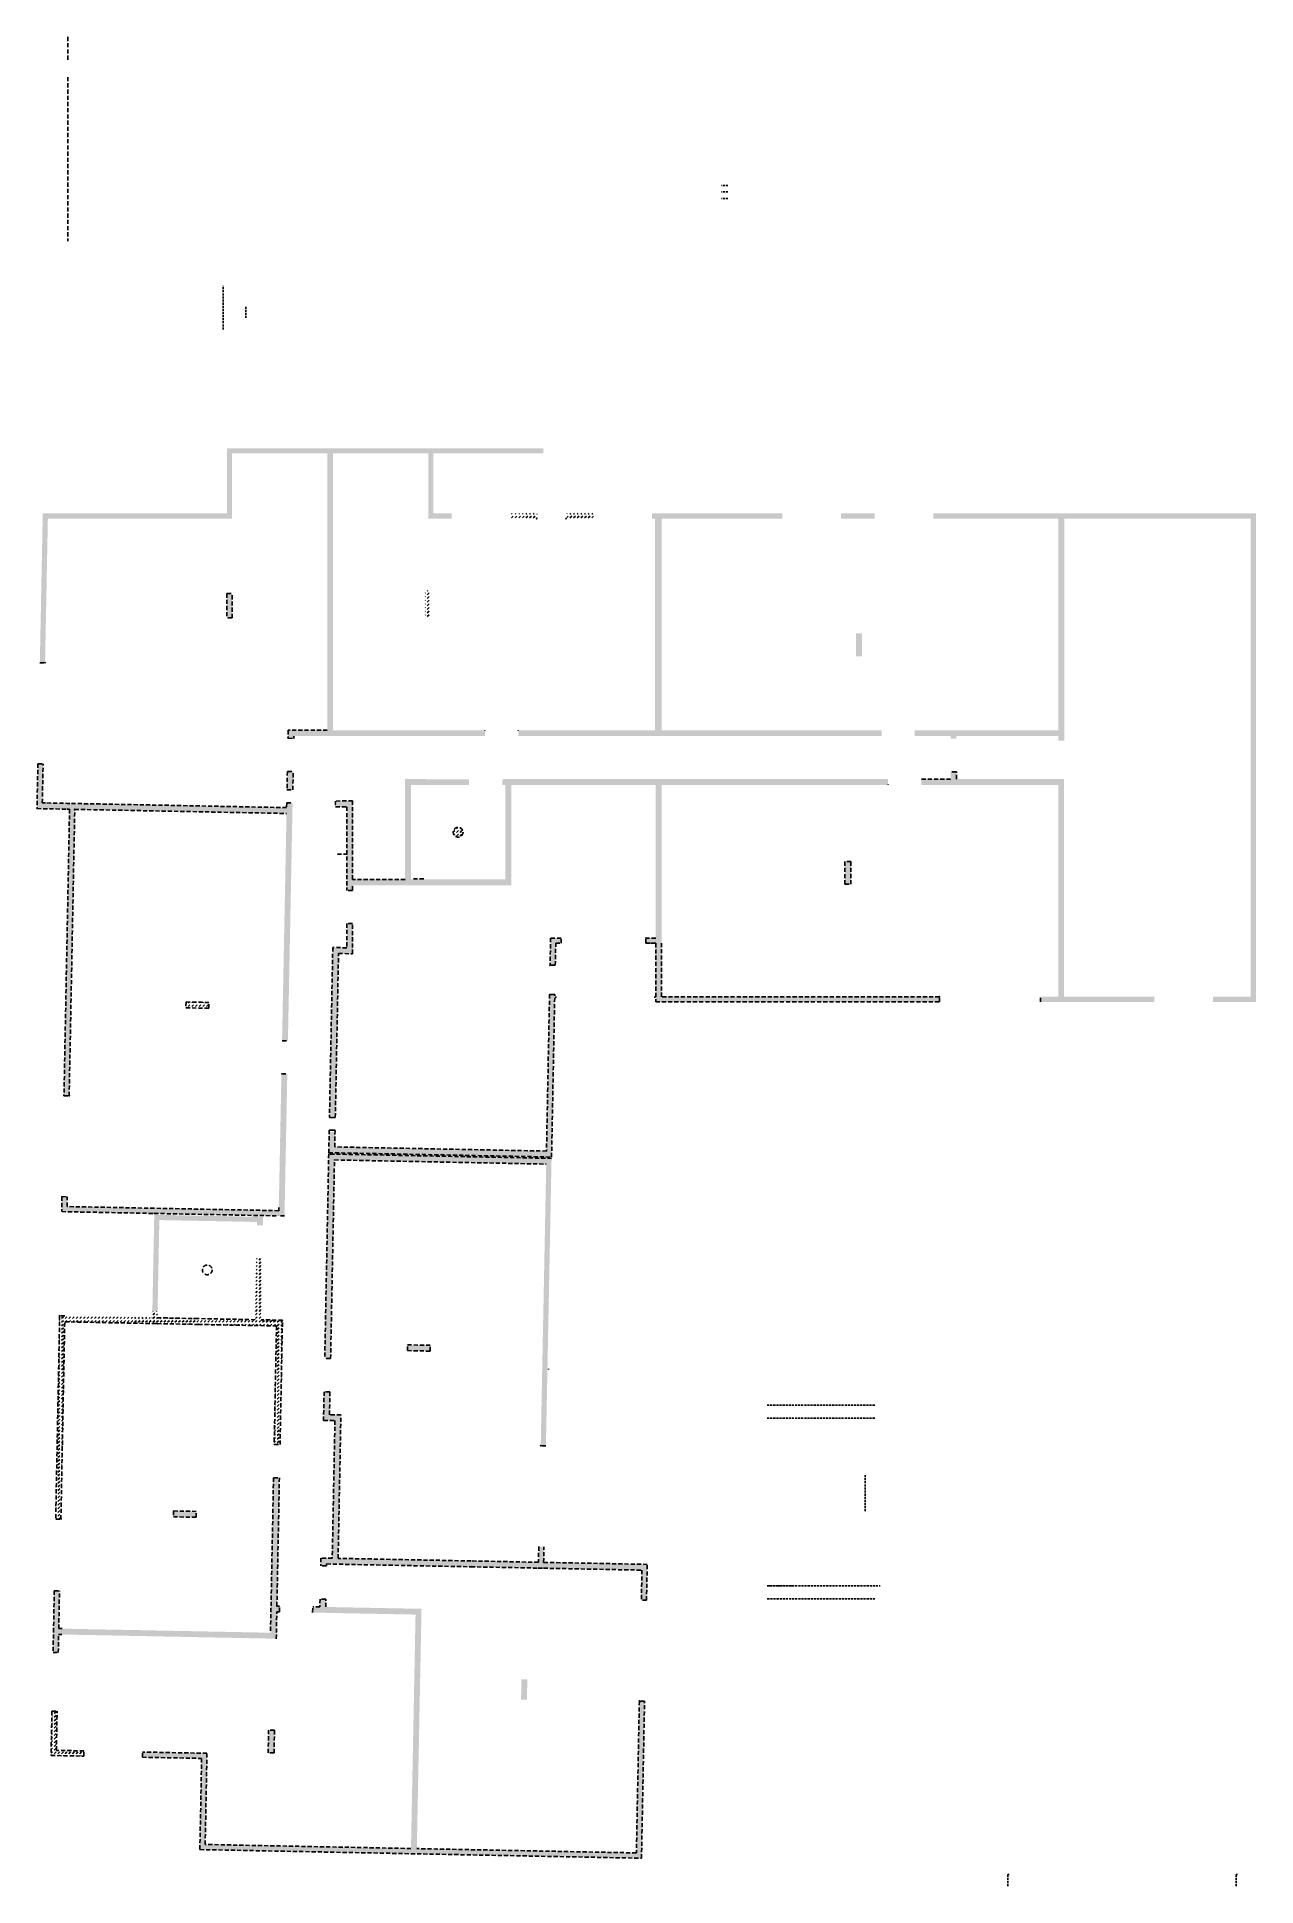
# Model space of a CAD drawing. Header units: centimetres. Extents: x -4990 to 114398, y -61489 to -12305.
# Drawn here: x 16433 to 20175, y -19770 to -14093 of the extents above; entities that cross this region are included whole.
import ezdxf

# ---------------------------------------------------------------- set-up
doc = ezdxf.new("R2010")
doc.units = ezdxf.units.CM
doc.header["$LTSCALE"] = 0.5
doc.linetypes.add('CACHEX2', pattern=[19.05, 12.7, -6.35])
doc.layers.add('01_murs_coup', color=5, linetype='CONTINUOUS', lineweight=60)
doc.layers.add('01_murs_sup', color=2, linetype='CACHEX2')
pattern_1 = [(45, (860.5324, -5713.9164), (9e-16, 11.2253202), [7.9375, -7.9375])]
pattern_2 = [(45, (-36610.855, 6560.68), (-6.3639609, 6.3639609), [])]

msp = doc.modelspace()

# ---------------------------------------------------------------- hatches: boundary and pattern name
at = {"layer": '01_murs_coup', "linetype": 'Continuous', "lineweight": 50}
h = msp.add_hatch(dxfattribs=at)
h.set_pattern_fill('MACONNERIE_0002', color=256, scale=100, angle=0.000121, style=0, pattern_type=2)
h.set_pattern_definition([(45.00012, (-36610.909, 6560.664), (-6.3639743, 6.3639474), [])])
h.paths.add_polyline_path([(16519.166, -18037.73), (16518.622, -18037.131), (16518.611, -18037.719)], flags=0)
at = {"layer": '01_murs_sup', "ltscale": 0.5}
h = msp.add_hatch(dxfattribs=at)
h.set_pattern_fill('DASH', color=256, scale=2.5, angle=45)
h.set_pattern_definition(pattern_1)
h.paths.add_polyline_path([(17987.32, -15355.649), (17016.314, -15355.649), (17016.314, -15555.649), (16451.093, -15555.649), (16442.131, -16014.301), (16458.127, -16014.614), (16466.783, -15571.649), (17032.314, -15571.649), (17032.314, -15371.649), (17324.314, -15371.649), (17324.314, -16221.522), (17204.227, -16221.522), (17203.745, -16246.225), (17204.744, -16246.244), (17221.741, -16246.577), (17221.879, -16239.522), (17808.314, -16239.522), (17808.314, -16221.522), (17342.314, -16221.522), (17342.314, -15381.649), (17342.314, -15371.649), (17634.315, -15371.649), (17634.315, -15571.649), (17705.766, -15571.649), (17705.766, -15555.649), (17650.315, -15555.649), (17650.315, -15371.649), (17987.32, -15371.649)])
h = msp.add_hatch(dxfattribs=at)
h.set_pattern_fill('DASH', color=256, scale=2.5, angle=45)
h.set_pattern_definition(pattern_1)
h.paths.add_polyline_path([(17968.315, -15555.649), (17885.766, -15555.649), (17885.766, -15571.649), (17968.315, -15571.649)])
h.paths.add_polyline_path([(18141.32, -15555.649), (18059.142, -15555.649), (18059.142, -15571.649), (18141.32, -15571.649)])
h.paths.add_polyline_path([(17642.315, -15792.192), (17624.315, -15792.192), (17624.314, -15878.523), (17642.314, -15878.523)])
h = msp.add_hatch(dxfattribs=at)
h.set_pattern_fill('DASH', color=256, scale=2.5, angle=45)
h.set_pattern_definition(pattern_1)
h.paths.add_polyline_path([(18721.313, -15555.548), (18321.32, -15555.649), (18321.32, -15571.649), (18330.313, -15571.649), (18330.313, -16221.522), (17910.314, -16221.522), (17910.314, -16222.522), (17910.314, -16239.522), (19025.419, -16239.522), (19025.419, -16221.522), (18350.313, -16221.522), (18350.313, -15571.649), (18721.313, -15571.548)])
h.paths.add_polyline_path([(18965.337, -15924.522), (18947.337, -15924.522), (18947.337, -15994.522), (18965.337, -15994.522)], flags=17)
h.paths.add_polyline_path([(19004.722, -15555.649), (18901.313, -15555.548), (18901.313, -15571.548), (19004.722, -15571.649)])
h.paths.add_polyline_path([(20174.836, -15555.649), (19184.722, -15555.649), (19184.722, -15571.649), (19568.154, -15571.649), (19568.154, -16221.522), (19127.419, -16221.522), (19127.419, -16222.522), (19127.419, -16239.522), (19237.419, -16239.522), (19237.419, -16247.522), (19255.419, -16247.522), (19255.419, -16239.522), (19568.154, -16239.522), (19568.154, -16254.002), (19586.154, -16254.002), (19586.154, -15571.649), (20158.836, -15571.649), (20158.836, -17039.649), (20043.119, -17039.649), (20043.119, -17055.649), (20174.836, -17055.649)])
h = msp.add_hatch(dxfattribs=at)
h.set_pattern_fill('DASH', color=256, scale=2.5, angle=45)
h.set_pattern_definition(pattern_1)
h.paths.add_polyline_path([(17032.314, -15801.875), (17016.314, -15801.875), (17016.314, -15876.876), (17032.314, -15876.876)])
h.paths.add_polyline_path([(17219.748, -16348.557), (17201.752, -16348.205), (17200.697, -16402.195), (17218.693, -16402.547)])
h.paths.add_polyline_path([(17217.873, -16444.539), (17199.876, -16444.187), (17199.583, -16459.184), (16525.712, -16446.017), (16459.725, -16444.727), (16449.727, -16444.532), (16452.071, -16324.555), (16436.074, -16324.242), (16433.378, -16462.216), (16533.359, -16464.169), (16516.174, -17343.632), (16532.171, -17343.944), (16549.356, -16464.482), (17199.232, -16477.181), (17185.602, -17174.676), (17186.602, -17174.695), (17203.599, -17175.028)])
h.paths.add_polyline_path([(17403.018, -16438.698), (17355.01, -16438.854), (17355.069, -16456.854), (17385.018, -16456.757), (17385.018, -16713.346), (17403.018, -16713.346), (17403.018, -16697.649), (17889.005, -16697.649), (17889.005, -16389.649), (18332.313, -16389.649), (18332.313, -16859.449), (18302.313, -16859.449), (18302.313, -16875.449), (18332.313, -16875.449), (18332.313, -17055.649), (19203.259, -17055.649), (19203.259, -17039.649), (18350.313, -17039.649), (18350.313, -16875.449), (18350.313, -16389.649), (19045.637, -16389.649), (19045.637, -16371.649), (17889.005, -16371.649), (17871.005, -16371.649), (17861.2, -16372.05), (17861.2, -16390.05), (17871.005, -16389.649), (17871.005, -16679.649), (17581.005, -16679.649), (17581.005, -16389.649), (17759.006, -16389.649), (17759.2, -16389.05), (17759.2, -16372.05), (17563.005, -16371.649), (17563.005, -16679.649), (17403.018, -16679.649)])
at = {"layer": '01_murs_sup'}
h = msp.add_hatch(dxfattribs=at)
h.set_pattern_fill('DASH', color=256, scale=2.5, angle=45)
h.set_pattern_definition(pattern_1)
h.paths.add_polyline_path([(19585.637, -16371.649), (19255.419, -16371.649), (19255.419, -16349.522), (19237.419, -16349.522), (19237.419, -16371.649), (19147.637, -16371.649), (19147.637, -16389.649), (19567.637, -16389.649), (19567.637, -17039.649), (19513.259, -17039.649), (19513.259, -17055.649), (19863.119, -17055.649), (19863.119, -17039.649), (19585.637, -17039.649)])
h.paths.add_polyline_path([(18931.314, -16624.903), (18913.314, -16624.903), (18913.314, -16694.649), (18931.314, -16694.649)])
h.paths.add_polyline_path([(18025.608, -16875.449), (18042.313, -16875.449), (18042.313, -16859.449), (18009.918, -16859.449), (18008.286, -16942.972), (18024.283, -16943.285)])
h.paths.add_polyline_path([(18022.524, -17033.268), (18006.527, -17032.955), (17997.135, -17513.601), (17347.26, -17500.902), (17348.158, -17454.91), (17330.162, -17454.559), (17328.912, -17518.547), (18012.781, -17531.91)])
h = msp.add_hatch(dxfattribs=at)
h.set_pattern_fill('DASH', color=256, scale=2.5, angle=45)
h.set_pattern_definition(pattern_1)
h.paths.add_polyline_path([(17711.005, -16534.649, 1), (17741.005, -16534.649, 1)])
h = msp.add_hatch(dxfattribs=at)
h.set_pattern_fill('DASH', color=256, scale=2.5, angle=45)
h.set_pattern_definition(pattern_1)
h.paths.add_polyline_path([(17403.018, -16815.346), (17402.018, -16815.346), (17385.018, -16815.346), (17385.018, -16889.432), (17341.221, -16888.577), (17331.139, -17404.568), (17349.135, -17404.92), (17358.866, -16906.925), (17403.018, -16907.787)])
h.paths.add_polyline_path([(17201.606, -17277.008), (17183.61, -17276.656), (17175.599, -17686.58), (17175.404, -17696.578), (16793.676, -17689.119), (16525.528, -17683.879), (16526.115, -17653.885), (16510.118, -17653.573), (16509.219, -17699.564), (16793.363, -17705.116), (17175.091, -17712.575), (17193.088, -17712.927)])
h.paths.add_polyline_path([(17127.214, -17715.64), (16809.282, -17709.428), (16793.285, -17709.115), (16793.181, -17714.448), (16792.972, -17725.112), (16787.504, -18004.965), (16803.501, -18005.278), (16808.969, -17725.425), (17108.905, -17731.286), (17108.709, -17741.284), (17109.709, -17741.303), (17126.706, -17741.636)])
h.paths.add_polyline_path([(17346.478, -17540.894), (17996.354, -17553.593), (17979.462, -18418.055), (17995.459, -18418.368), (18012.703, -17535.909), (17328.833, -17522.546), (17316.565, -18150.411), (17334.561, -18150.762)])
at = {"layer": '01_murs_sup', "ltscale": 0.5}
h = msp.add_hatch(dxfattribs=at)
h.set_pattern_fill('DASH', color=256, scale=2.5, angle=45)
h.set_pattern_definition([(45, (6951.5204, -19416.22), (9e-16, 11.22532), [7.9375, -7.9375])])
h.paths.add_polyline_path([(16960.849, -17057.263), (16890.868, -17055.895), (16890.518, -17073.795), (16960.499, -17075.162)])
at = {"layer": '01_murs_sup'}
h = msp.add_hatch(dxfattribs=at)
h.set_pattern_fill('DASH', color=256, scale=2.5, angle=45)
h.set_pattern_definition(pattern_1)
h.paths.add_polyline_path([(17124.713, -17843.616), (17106.716, -17843.264), (17103.043, -18031.251), (16928.891, -18027.878), (16803.108, -18025.373), (16803.499, -18005.375), (16787.502, -18005.062), (16787.111, -18025.058), (16784.445, -18025.006), (16518.964, -18019.819), (16502.967, -18019.506), (16502.958, -18019.976), (16502.615, -18037.503), (16490.777, -18643.328), (16506.774, -18643.64), (16518.612, -18037.815), (16786.76, -18043.055), (16796.091, -18043.237), (16802.757, -18043.367), (16928.538, -18045.875), (17168.488, -18050.521), (17161.377, -18414.452), (17162.376, -18414.471), (17179.373, -18414.803), (17186.836, -18032.873), (17121.04, -18031.599)])
at = {"layer": '01_murs_sup', "ltscale": 2}
h = msp.add_hatch(dxfattribs=at)
h.set_pattern_fill('BLOC_BETON_0002', color=256, scale=100, style=0, pattern_type=2)
h.set_pattern_definition([(45, (-36610.855, 6560.6796), (-4.5961939, 4.5961939), []), (135, (-36610.855, 6560.6796), (4.5961939, 4.5961939), [])])
h.paths.add_polyline_path([(16502.967, -18019.506), (16502.523, -18019.497), (16502.958, -18019.976)], flags=0)
for points in [[(16519.168, -18037.826), (16518.624, -18037.227), (16518.612, -18037.815)], [(17988.465, -18776.3), (17988.456, -18776.77), (17988.909, -18776.308)]]:
    msp.add_hatch(color=256, dxfattribs=at).paths.add_polyline_path(points, flags=0)
h = msp.add_hatch(dxfattribs=at)
h.set_pattern_fill('MACONNERIE_0002', color=256, scale=100, style=0, pattern_type=2)
h.set_pattern_definition(pattern_2)
h.paths.add_polyline_path([(16519.168, -18037.826), (16518.624, -18037.227), (16518.612, -18037.815)], flags=0)
h = msp.add_hatch(dxfattribs=at)
h.set_pattern_fill('MACONNERIE_0002', color=256, scale=100, style=0, pattern_type=2)
h.set_pattern_definition(pattern_2)
h.paths.add_polyline_path([(16784.445, -18025.006), (16787.033, -18029.058), (16787.111, -18025.058)], flags=0)
at = {"layer": '01_murs_sup'}
h = msp.add_hatch(dxfattribs=at)
h.set_pattern_fill('DASH', color=256, scale=2.5, angle=45)
h.set_pattern_definition(pattern_1)
h.paths.add_polyline_path([(17640.421, -18109.745), (17570.434, -18108.378), (17570.083, -18126.374), (17640.069, -18127.742)])
h.paths.add_polyline_path([(17366.19, -18323.613), (17331.197, -18322.929), (17332.568, -18252.743), (17331.569, -18252.723), (17314.572, -18252.391), (17312.849, -18340.574), (17347.842, -18341.258), (17339.589, -18763.62), (17304.596, -18762.936), (17304.127, -18786.909), (17322.124, -18787.26), (17322.241, -18781.285), (17765.156, -18789.939), (17972.116, -18793.984), (17988.113, -18794.296), (18290.02, -18800.196), (18288.217, -18892.48), (18304.214, -18892.793), (18306.369, -18782.512), (17988.909, -18776.308), (17988.465, -18776.3), (17989.403, -18728.309), (17973.406, -18727.996), (17972.468, -18775.987), (17765.508, -18771.943), (17357.585, -18763.972)])
h = msp.add_hatch(dxfattribs=at)
h.set_pattern_fill('DASH', color=256, scale=2.5, angle=45)
h.set_pattern_definition(pattern_1)
h.paths.add_polyline_path([(16922.319, -18619.813), (16852.332, -18618.446), (16851.981, -18636.442), (16921.967, -18637.81)], flags=17)
h.paths.add_polyline_path([(17169.339, -18928.326), (17177.337, -18928.482), (17177.689, -18910.485), (17169.69, -18910.329), (17177.38, -18516.784), (17159.384, -18516.432), (17150.084, -18992.334), (16510.207, -18979.831), (16500.209, -18979.635), (16502.476, -18863.598), (16486.479, -18863.286), (16484.212, -18979.323), (16483.86, -18997.319), (16482.767, -19053.249), (16498.764, -19053.562), (16499.857, -18997.632), (16509.855, -18997.827), (17167.729, -19010.682)])
h.paths.add_polyline_path([(17162.241, -19291.57), (17144.244, -19291.218), (17142.877, -19361.205), (17160.873, -19361.556)], flags=17)
h.paths.add_polyline_path([(16955.083, -19362.536), (16757.032, -19358.666), (16756.719, -19374.663), (16938.774, -19378.22), (16933.304, -19658.156), (18288.741, -19684.642), (18298.158, -19202.729), (18282.161, -19202.416), (18273.057, -19668.332), (17599.221, -19655.165), (17613.606, -18919.003), (17319.662, -18913.26), (17320.131, -18889.241), (17302.134, -18888.889), (17301.665, -18912.908), (17279.669, -18912.478), (17279.318, -18930.475), (17595.257, -18936.648), (17581.224, -19654.814), (16949.613, -19642.472)])
h.paths.add_polyline_path([(17938.337, -19135.713), (17920.34, -19135.362), (17919.129, -19197.334), (17937.126, -19197.686)], flags=17)
at = {"layer": '01_murs_sup', "ltscale": 2}
h = msp.add_hatch(dxfattribs=at)
h.set_pattern_fill('MACONNERIE_0002', color=256, scale=100, style=0, pattern_type=2)
h.set_pattern_definition(pattern_2)
h.paths.add_polyline_path([(17988.465, -18776.3), (17988.456, -18776.77), (17988.909, -18776.308)], flags=0)
at = {"layer": '01_murs_sup'}
h = msp.add_hatch(dxfattribs=at)
h.set_pattern_fill('DASH', color=256, scale=2.5, angle=45)
h.set_pattern_definition(pattern_1)
h.paths.add_polyline_path([(16495.248, -19233.528), (16479.251, -19233.215), (16476.594, -19369.189), (16576.754, -19371.146), (16577.066, -19355.149), (16492.903, -19353.505)])

# ---------------------------------------------------------------- linework, layer by layer
at = {"layer": '01_murs_sup', "ltscale": 2}
for p, q in [((16528.28, -14093.157), (16528.28, -14166.411)), ((16528.28, -14216.411), (16528.28, -14720.411)), ((17016.314, -15801.875), (17016.314, -15876.876)), ((17016.314, -15801.875), (17032.314, -15801.875)), ((17032.314, -15876.876), (17032.314, -15801.875)), ((17032.314, -15876.876), (17016.314, -15876.876)), ((16442.131, -16014.301), (16458.127, -16014.614)), ((17204.227, -16221.522), (17203.745, -16246.225)), ((17324.314, -16221.522), (17204.227, -16221.522)), ((17807.879, -16221.525), (17807.879, -16222.525)), ((17909.879, -16221.525), (17909.879, -16222.525)), ((17203.745, -16246.225), (17204.744, -16246.244)), ((17204.744, -16246.244), (17221.741, -16246.577)), ((17221.741, -16246.577), (17221.879, -16239.522)), ((16436.074, -16324.242), (16433.378, -16462.216)), ((16436.074, -16324.242), (16452.071, -16324.555)), ((16449.727, -16444.532), (16452.071, -16324.555)), ((17201.752, -16348.205), (17200.656, -16404.292)), ((17201.752, -16348.205), (17202.752, -16348.225)), ((17202.752, -16348.225), (17219.748, -16348.557)), ((17218.652, -16404.644), (17219.748, -16348.557)), ((17200.66, -16404.095), (17218.656, -16404.446)), ((19045.637, -16389.649), (19045.637, -16388.649)), ((19237.419, -16371.649), (19147.637, -16371.649)), ((19254.419, -16349.522), (19237.419, -16349.522)), ((19255.419, -16349.522), (19254.419, -16349.522)), ((19255.419, -16371.649), (19255.419, -16349.522)), ((16433.378, -16462.216), (16533.359, -16464.169)), ((16449.727, -16444.532), (16459.725, -16444.727)), ((16533.711, -16446.173), (16459.725, -16444.727)), ((17199.583, -16459.184), (16525.712, -16446.017)), ((17199.881, -16444.285), (17199.583, -16459.184)), ((17199.885, -16444.087), (17217.881, -16444.439)), ((17402.018, -16438.698), (17350.01, -16438.854)), ((17350.01, -16438.854), (17350.069, -16456.854)), ((17350.069, -16456.854), (17384.018, -16456.757)), ((17384.018, -16456.757), (17384.018, -16713.346)), ((17402.018, -16679.649), (17402.018, -16438.698)), ((16533.359, -16464.169), (16516.174, -17343.632)), ((16525.361, -16464.013), (16533.359, -16464.169)), ((16525.361, -16464.013), (16533.359, -16464.169)), ((16532.171, -17343.944), (16549.356, -16464.482)), ((16549.356, -16464.482), (16559.354, -16464.677)), ((16549.356, -16464.482), (17199.232, -16477.181)), ((17355.41, -16601.854), (17384.36, -16601.757)), ((18931.314, -16624.903), (18913.314, -16624.903)), ((18913.314, -16624.903), (18913.314, -16694.649)), ((18931.314, -16694.649), (18931.314, -16624.903)), ((17563.005, -16679.649), (17402.018, -16679.649)), ((17620.386, -16677.649), (17583.005, -16677.649)), ((17401.018, -16713.346), (17384.018, -16713.346)), ((17402.018, -16713.346), (17401.018, -16713.346)), ((17402.018, -16713.346), (17402.018, -16697.649)), ((18913.314, -16694.649), (18931.314, -16694.649)), ((17384.018, -16815.346), (17384.018, -16889.432)), ((17401.018, -16815.346), (17384.018, -16815.346)), ((17402.018, -16815.346), (17401.018, -16815.346)), ((17402.018, -16907.787), (17402.018, -16815.346)), ((18009.918, -16859.449), (18008.286, -16942.972)), ((18042.313, -16859.449), (18009.918, -16859.449)), ((18042.313, -16875.449), (18042.313, -16859.449)), ((18332.313, -16859.449), (18302.313, -16859.449)), ((18302.313, -16875.449), (18302.313, -16859.449)), ((17341.221, -16888.577), (17331.031, -17410.067)), ((17384.018, -16889.432), (17341.221, -16888.577)), ((17349.028, -17410.419), (17358.866, -16906.925)), ((17358.866, -16906.925), (17402.018, -16907.787)), ((18024.283, -16943.285), (18025.608, -16875.449)), ((18025.608, -16875.449), (18042.313, -16875.449)), ((18302.313, -16875.449), (18332.313, -16875.449)), ((18317.313, -16875.449), (18332.313, -16875.449)), ((18332.313, -16875.449), (18332.313, -17055.649)), ((18350.313, -17039.649), (18350.313, -16875.449)), ((18024.283, -16943.285), (18008.286, -16942.972)), ((16890.868, -17055.895), (16890.516, -17073.892)), ((16890.516, -17073.892), (16960.503, -17075.259)), ((16960.854, -17057.263), (16890.868, -17055.895)), ((16960.503, -17075.259), (16960.854, -17057.263)), ((18006.527, -17032.955), (17997.135, -17513.601)), ((18022.524, -17033.268), (18006.527, -17032.955)), ((18012.781, -17531.91), (18022.524, -17033.268)), ((18025.328, -17043.35), (18025.406, -17039.35)), ((18329.313, -17039.349), (18329.313, -17043.349)), ((18332.313, -17055.649), (19203.259, -17055.649)), ((19203.259, -17039.649), (18350.313, -17039.649)), ((19203.259, -17055.649), (19203.259, -17039.649)), ((19513.259, -17055.649), (19513.259, -17039.649)), ((17185.602, -17174.676), (17186.602, -17174.695)), ((17186.602, -17174.695), (17203.599, -17175.028)), ((17183.61, -17276.656), (17184.609, -17276.676)), ((17184.609, -17276.676), (17201.606, -17277.008)), ((16516.174, -17343.632), (16532.171, -17343.944)), ((17337.03, -17410.185), (17331.031, -17410.067)), ((17349.028, -17410.419), (17331.031, -17410.067)), ((17330.267, -17449.158), (17328.912, -17518.547)), ((17348.264, -17449.509), (17330.267, -17449.158)), ((17336.266, -17449.275), (17330.267, -17449.158)), ((17347.26, -17500.902), (17348.264, -17449.509)), ((17328.833, -17522.546), (17316.565, -18150.411)), ((18012.703, -17535.909), (17328.833, -17522.546)), ((17328.912, -17518.547), (18012.781, -17531.91)), ((17334.561, -18150.762), (17346.478, -17540.894)), ((17346.478, -17540.894), (17996.354, -17553.593)), ((17997.135, -17513.601), (17347.26, -17500.902)), ((16510.118, -17653.573), (16509.219, -17699.564)), ((16510.118, -17653.573), (16526.115, -17653.885)), ((16525.528, -17683.879), (16526.115, -17653.885)), ((16509.219, -17699.564), (16793.363, -17705.116)), ((16793.676, -17689.119), (16525.528, -17683.879)), ((16793.363, -17705.116), (17175.091, -17712.575)), ((17175.404, -17696.578), (16793.676, -17689.119)), ((17175.404, -17696.578), (17175.599, -17686.58)), ((17193.088, -17712.927), (17175.091, -17712.575)), ((16502.615, -18037.503), (16490.777, -18643.328)), ((16502.958, -18019.976), (16502.615, -18037.503)), ((16502.966, -18019.41), (16502.958, -18019.976)), ((16518.964, -18019.819), (16502.966, -18019.41)), ((16506.774, -18643.64), (16518.612, -18037.815)), ((16518.612, -18037.815), (16519.168, -18037.826)), ((16519.168, -18037.826), (16786.76, -18043.055)), ((16786.76, -18043.055), (16796.091, -18043.237)), ((16802.757, -18043.367), (16796.091, -18043.237)), ((16802.756, -18043.37), (16928.538, -18045.875)), ((16802.905, -18025.369), (16802.905, -18025.367)), ((16928.891, -18027.878), (16802.905, -18025.369)), ((16928.538, -18045.875), (17168.488, -18050.521)), ((17103.043, -18031.251), (16928.891, -18027.878)), ((17186.836, -18032.873), (17121.04, -18031.599)), ((17168.488, -18050.521), (17161.377, -18414.452)), ((17179.373, -18414.803), (17186.836, -18032.873)), ((17570.083, -18126.374), (17570.434, -18108.378)), ((17640.421, -18109.745), (17570.434, -18108.378)), ((17333.561, -18150.743), (17316.565, -18150.411)), ((17334.561, -18150.762), (17333.561, -18150.743)), ((17570.083, -18126.374), (17640.069, -18127.742)), ((17640.069, -18127.742), (17640.421, -18109.745)), ((18003.044, -18183.772), (18003.083, -18181.772)), ((17314.572, -18252.391), (17312.849, -18340.574)), ((17331.569, -18252.723), (17314.572, -18252.391)), ((17331.197, -18322.929), (17332.568, -18252.743)), ((17332.568, -18252.743), (17331.569, -18252.723)), ((17366.19, -18323.613), (17331.197, -18322.929)), ((17357.585, -18763.972), (17366.19, -18323.613)), ((17312.849, -18340.574), (17347.842, -18341.258)), ((17347.842, -18341.258), (17339.589, -18763.62)), ((17161.377, -18414.452), (17162.376, -18414.471)), ((17162.376, -18414.471), (17179.373, -18414.803)), ((17995.459, -18418.368), (17979.462, -18418.055)), ((17159.384, -18516.432), (17150.084, -18992.334)), ((17159.384, -18516.432), (17160.384, -18516.452)), ((17160.384, -18516.452), (17177.38, -18516.784)), ((17169.69, -18910.329), (17177.38, -18516.784)), ((16852.332, -18618.446), (16851.981, -18636.442)), ((16922.319, -18619.813), (16852.332, -18618.446)), ((16921.967, -18637.81), (16922.319, -18619.813)), ((16490.777, -18643.328), (16506.774, -18643.64)), ((16851.981, -18636.442), (16921.967, -18637.81)), ((17973.406, -18727.996), (17972.468, -18775.987)), ((17988.465, -18776.3), (17989.403, -18728.309)), ((17304.596, -18762.936), (17304.127, -18786.909)), ((17321.124, -18787.241), (17304.127, -18786.909)), ((17339.589, -18763.62), (17304.596, -18762.936)), ((17322.124, -18787.26), (17321.124, -18787.241)), ((17322.124, -18787.26), (17322.241, -18781.285)), ((17322.241, -18781.285), (17765.156, -18789.939)), ((17765.508, -18771.943), (17357.585, -18763.972)), ((17765.156, -18789.939), (17972.116, -18793.984)), ((17972.468, -18775.987), (17765.508, -18771.943)), ((17988.465, -18776.3), (17988.909, -18776.308)), ((18306.369, -18782.512), (17988.909, -18776.308)), ((18304.214, -18892.793), (18306.369, -18782.512)), ((17972.116, -18793.984), (17988.113, -18794.296)), ((17988.113, -18794.296), (18290.02, -18800.196)), ((18290.02, -18800.196), (18288.217, -18892.48)), ((16486.479, -18863.286), (16484.212, -18979.323)), ((16486.479, -18863.286), (16502.476, -18863.598)), ((16500.209, -18979.635), (16502.476, -18863.598)), ((17302.134, -18888.889), (17301.665, -18912.908)), ((17319.131, -18889.221), (17302.134, -18888.889)), ((17320.131, -18889.241), (17319.131, -18889.221)), ((17319.662, -18913.26), (17320.131, -18889.241)), ((18304.214, -18892.793), (18288.217, -18892.48)), ((17167.729, -19010.682), (17169.339, -18928.326)), ((17169.339, -18928.326), (17177.337, -18928.482)), ((17177.689, -18910.485), (17169.69, -18910.329)), ((17177.337, -18928.482), (17177.357, -18927.482)), ((17177.357, -18927.482), (17177.689, -18910.485)), ((17279.318, -18930.475), (17279.337, -18929.475)), ((17279.337, -18929.475), (17279.669, -18912.478)), ((17301.665, -18912.908), (17279.669, -18912.478)), ((16483.86, -18997.319), (16482.767, -19053.249)), ((16484.212, -18979.323), (16483.86, -18997.319)), ((16498.764, -19053.562), (16499.857, -18997.632)), ((16499.857, -18997.632), (16509.855, -18997.827)), ((16510.207, -18979.831), (16500.209, -18979.635)), ((16482.767, -19053.249), (16498.764, -19053.562)), ((16479.251, -19233.215), (16476.594, -19369.189)), ((16479.251, -19233.215), (16495.248, -19233.528)), ((16492.903, -19353.505), (16495.248, -19233.528)), ((18282.161, -19202.416), (18273.057, -19668.332)), ((18298.158, -19202.729), (18282.161, -19202.416)), ((18288.741, -19684.642), (18298.158, -19202.729)), ((17144.244, -19291.218), (17142.877, -19361.205)), ((17162.241, -19291.57), (17144.244, -19291.218)), ((17160.873, -19361.556), (17162.241, -19291.57)), ((16577.066, -19355.149), (16492.903, -19353.505)), ((16576.754, -19371.146), (16577.066, -19355.149)), ((16476.594, -19369.189), (16576.754, -19371.146)), ((16756.719, -19374.663), (16757.032, -19358.666)), ((16756.719, -19374.663), (16938.774, -19378.22)), ((16955.083, -19362.536), (16757.032, -19358.666)), ((16938.774, -19378.22), (16933.304, -19658.156)), ((16949.613, -19642.472), (16955.083, -19362.536)), ((17160.873, -19361.556), (17142.877, -19361.205)), ((16933.304, -19658.156), (18288.741, -19684.642)), ((17581.224, -19654.814), (16949.613, -19642.472)), ((18273.057, -19668.332), (17599.221, -19655.165))]:
    msp.add_line(p, q, dxfattribs=at)
at = {"layer": '01_murs_sup'}
for p, q in [((18554.217, -14548.895), (18534.217, -14548.895)), ((18554.217, -14568.895), (18534.217, -14568.895)), ((18554.217, -14588.895), (18534.217, -14588.895)), ((17004.762, -14991.345), (17004.762, -14857.581)), ((17074.762, -14955.929), (17074.762, -14921.517)), ((19004.45, -18293.963), (18674.904, -18293.963)), ((19004.45, -18333.963), (18674.904, -18333.963)), ((18974.904, -18508.183), (18974.904, -18619.923)), ((18756.002, -18847.963), (18674.904, -18847.963)), ((18674.904, -18847.963), (19021.518, -18847.963)), ((18674.904, -18887.963), (19004.45, -18887.963)), ((19412.854, -19734.376), (19416.854, -19734.376)), ((19412.854, -19769.996), (19412.854, -19734.376)), ((20113.933, -19734.376), (20117.933, -19734.376)), ((20113.933, -19769.996), (20113.933, -19734.376))]:
    msp.add_line(p, q, dxfattribs=at)
at = {"layer": '01_murs_sup', "ltscale": 2}
for centre in [(17726.005, -16534.649), (16956.016, -17878.335)]:
    msp.add_circle(centre, 15, dxfattribs=at)
for p in [(17967.315, -15571.649), (18057.342, -15571.649), (16458.127, -16014.614), (16549.356, -16464.482), (18302.313, -16859.449), (18008.286, -16942.972), (18006.527, -17032.955), (19203.259, -17039.649), (16532.171, -17343.944), (16793.363, -17705.116), (16802.756, -18043.37), (16928.538, -18045.875), (17979.462, -18418.055), (16506.774, -18643.64), (17765.156, -18789.939), (18282.161, -19202.416), (17658.174, -19656.317)]:
    msp.add_point(p, dxfattribs=at)

doc.saveas('drawing.dxf')
